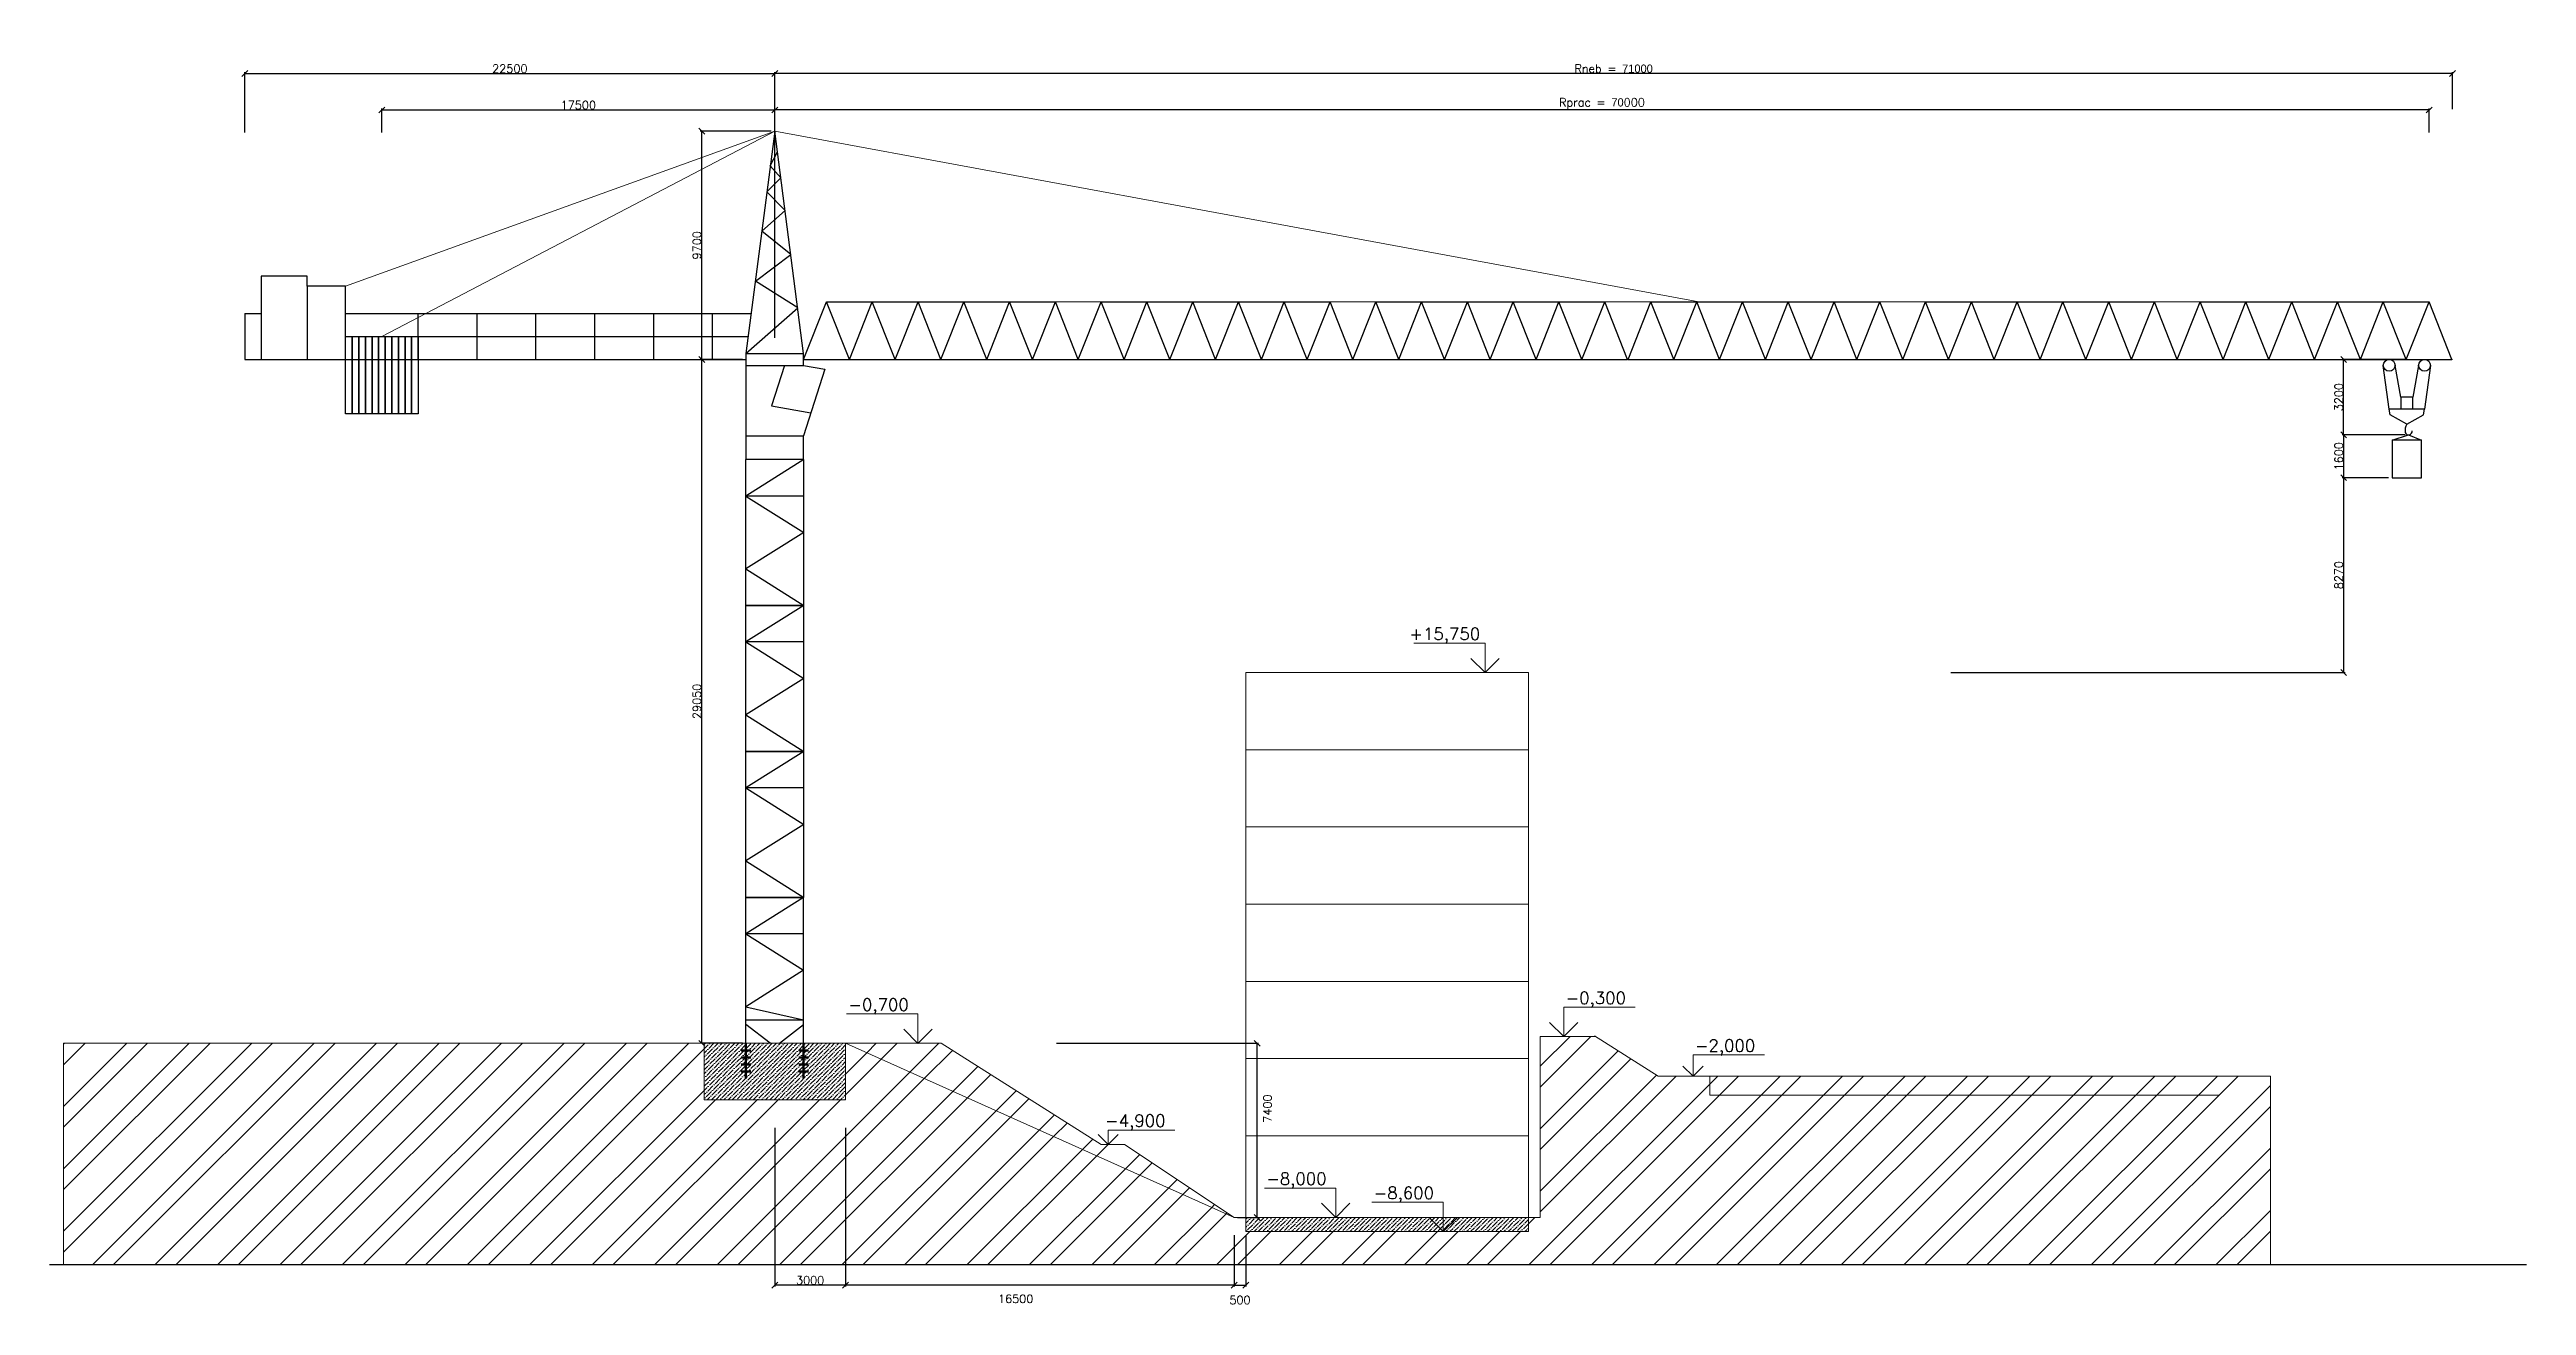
# Model space of a CAD drawing. Header units: millimetres. Extents: x -3518363 to 3223740, y -1530229 to 774657.
# Drawn here: x 3069071 to 3174231, y -51824 to 1532 of the extents above; entities that cross this region are included whole.
import ezdxf

# ---------------------------------------------------------------- set-up
doc = ezdxf.new("R2010")
doc.units = ezdxf.units.MM
doc.header["$LTSCALE"] = 15
doc.header["$MEASUREMENT"] = 0
doc.linetypes.add('ACAD_ISO10W100', pattern=[18, 12, -3, 0, -3])
doc.layers.get('0').update_dxf_attribs({"linetype": 'CONTINUOUS'})
doc.layers.get('DEFPOINTS').update_dxf_attribs({"linetype": 'CONTINUOUS'})
for name, color, linetype, lineweight in [('cesty', 7, 'CONTINUOUS', 15), ('koty', 4, 'CONTINUOUS', 15), ('texty', 255, 'CONTINUOUS', 15), ('Tlustá', 7, 'CONTINUOUS', 30), ('Velmi tlustá', 10, 'CONTINUOUS', 60), ('ŘEZ', 11, 'ACAD_ISO10W100', 15), ('šrafy', 32, 'CONTINUOUS', 15)]:
    doc.layers.add(name, color=color, linetype=linetype, lineweight=lineweight)
doc.layers.add('ŘEZ bílá', color=251, linetype='ACAD_ISO10W100')
doc.styles.add('romans', font='romans.shx')
doc.dimstyles.new('M 1-50', dxfattribs={"dimscale": 50, "dimtxt": 2.5, "dimasz": 2.5, "dimexe": 1.25, "dimexo": 3, "dimtad": 1, "dimtxsty": 'romans', "dimblk": 'OBLIQUE', "dimcen": 2.5, "dimadec": 0, "dimazin": 0, "dimtfac": 1, "dimtmove": 2, "dimatfit": 3, "dimfxl": 1, "dimarcsym": 0})

msp = doc.modelspace()

# ---------------------------------------------------------------- texts
at = {"layer": 'texty', "ltscale": 20, "extrusion": (1.93959e-16, -3.39308e-16, -1), "style": 'romans', "text_generation_flag": 2}
for s, p in [('+15,750', (-3126810, -23548.689)), ('-0,700', (-3102990, -39301.168)), ('-0,300', (-3133440.003, -39014.754)), ('-2,000', (-3138930, -41041.168)), ('-4,900', (-3113890.03, -44231.168)), ('-8,000', (-3120730.03, -46698.689)), ('-8,600', (-3125290.03, -47298.689))]:
    msp.add_text(s, height=514.897, dxfattribs=at).set_placement(p)

# ---------------------------------------------------------------- blocks, each defined once
blk = doc.blocks.new('ghj')
at = {"layer": 'Tlustá'}
for p, q in [((987722, 271709), (987722, 277909)), ((987722, 277909), (990172, 277909)), ((987722, 277909), (990172, 276359)), ((990172, 271709), (990172, 277909)), ((987722, 276359), (990172, 276359)), ((990172, 276359), (987722, 274809)), ((987722, 274809), (990172, 273259)), ((990172, 273259), (987722, 271709)), ((990172, 271709), (987722, 271709))]:
    blk.add_line(p, q, dxfattribs=at)
blk = doc.blocks.new('fghfgh')
at = {"layer": 'Tlustá'}
for p, q in [((1017638, 271089), (1018610, 273539)), ((1018610, 273539), (1028326, 273539)), ((1019581, 271089), (1018610, 273539)), ((1019581, 271089), (1020553, 273539)), ((1021525, 271089), (1020553, 273539)), ((1021525, 271089), (1022496, 273539)), ((1023468, 271089), (1022496, 273539)), ((1023468, 271089), (1024440, 273539)), ((1025411, 271089), (1024440, 273539)), ((1025411, 271089), (1026383, 273539)), ((1027355, 271089), (1026383, 273539)), ((1027355, 271089), (1028326, 273539)), ((1029298, 271089), (1028326, 273539)), ((1017638, 271089), (1029298, 271089))]:
    blk.add_line(p, q, dxfattribs=at)
blk = doc.blocks.new('_Oblique')
at = {"color": 0, "linetype": 'ByBlock', "lineweight": -2}
blk.add_line((-0.5, -0.5), (0.5, 0.5), dxfattribs=at)
blk = doc.blocks.new('*D231')
at = {"layer": 'DEFPOINTS', "color": 0, "linetype": 'ByBlock', "lineweight": 20, "ltscale": 5, "transparency": 16777216}
for p in [(3166469, -11636), (3169226, -11636), (3169226, -14836)]:
    blk.add_point(p, dxfattribs=at)
at = {"layer": 'koty', "color": 0, "linetype": 'ByBlock', "lineweight": -2, "ltscale": 5, "transparency": 16777216}
for p, q in [((3169076, -11636), (3166407, -11636)), ((3166469, -14836), (3166469, -11636)), ((3169076, -14836), (3166407, -14836))]:
    blk.add_line(p, q, dxfattribs=at)
at = {"layer": 'koty', "color": 0, "linetype": 'ByBlock', "lineweight": -2, "ltscale": 5, "transparency": 16777216, "xscale": 250, "yscale": 250, "zscale": 250}
for p, rotation in [((3166469, -11636), 90), ((3166469, -14836), 270)]:
    blk.add_blockref('_Oblique', p, dxfattribs=dict(at, rotation=rotation))
at = {"layer": 'koty', "color": 0, "linetype": 'ByBlock', "lineweight": 20, "ltscale": 5, "transparency": 16777216, "insert": (3166263, -13236), "char_height": 350, "attachment_point": 5, "rotation": 90, "style": 'romans'}
blk.add_mtext('3200', dxfattribs=at)
blk = doc.blocks.new('*D232')
at = {"layer": 'DEFPOINTS', "color": 0, "linetype": 'ByBlock', "lineweight": 20, "ltscale": 5, "transparency": 16777216}
for p in [(3169226, -14836), (3166469, -16659), (3168528, -16659)]:
    blk.add_point(p, dxfattribs=at)
at = {"layer": 'koty', "color": 0, "linetype": 'ByBlock', "lineweight": -2, "ltscale": 5, "transparency": 16777216}
for p, q in [((3169076, -14836), (3166407, -14836)), ((3166469, -14836), (3166469, -16659)), ((3168378, -16659), (3166407, -16659))]:
    blk.add_line(p, q, dxfattribs=at)
at = {"layer": 'koty', "color": 0, "linetype": 'ByBlock', "lineweight": -2, "ltscale": 5, "transparency": 16777216, "xscale": 250, "yscale": 250, "zscale": 250}
for p, rotation in [((3166469, -14836), 90), ((3166469, -16659), 270)]:
    blk.add_blockref('_Oblique', p, dxfattribs=dict(at, rotation=rotation))
at = {"layer": 'koty', "color": 0, "linetype": 'ByBlock', "lineweight": 20, "ltscale": 5, "transparency": 16777216, "insert": (3166263, -15748), "char_height": 350, "attachment_point": 5, "rotation": 90, "style": 'romans'}
blk.add_mtext('1600', dxfattribs=at)
blk = doc.blocks.new('*D233')
at = {"layer": 'DEFPOINTS', "color": 0, "linetype": 'ByBlock', "lineweight": 20, "ltscale": 5, "transparency": 16777216}
for p in [(3102863, -44120), (3119363, -48680), (3102863, -50960)]:
    blk.add_point(p, dxfattribs=at)
at = {"layer": 'koty', "color": 0, "linetype": 'ByBlock', "lineweight": -2, "ltscale": 5, "transparency": 16777216}
for p, q in [((3102863, -44270), (3102863, -51023)), ((3119363, -48830), (3119363, -51023)), ((3119363, -50960), (3102863, -50960))]:
    blk.add_line(p, q, dxfattribs=at)
at = {"layer": 'koty', "color": 0, "linetype": 'ByBlock', "lineweight": -2, "ltscale": 5, "transparency": 16777216, "xscale": 250, "yscale": 250, "zscale": 250, "rotation": 180}
blk.add_blockref('_Oblique', (3102863, -50960), dxfattribs=at)
at = {"layer": 'koty', "color": 0, "linetype": 'ByBlock', "lineweight": -2, "ltscale": 5, "transparency": 16777216, "xscale": 250, "yscale": 250, "zscale": 250}
blk.add_blockref('_Oblique', (3119363, -50960), dxfattribs=at)
at = {"layer": 'koty', "color": 0, "linetype": 'ByBlock', "lineweight": 20, "ltscale": 5, "transparency": 16777216, "insert": (3110091, -51540), "char_height": 350, "attachment_point": 5, "style": 'romans'}
blk.add_mtext('16500', dxfattribs=at)
blk = doc.blocks.new('*D235')
at = {"layer": 'DEFPOINTS', "color": 0, "linetype": 'ByBlock', "lineweight": 20, "ltscale": 5, "transparency": 16777216}
for p in [(3099863, -44130), (3102863, -44120), (3099863, -50960)]:
    blk.add_point(p, dxfattribs=at)
at = {"layer": 'koty', "color": 0, "linetype": 'ByBlock', "lineweight": -2, "ltscale": 5, "transparency": 16777216}
for p, q in [((3099863, -44280), (3099863, -51023)), ((3102863, -44270), (3102863, -51023)), ((3102863, -50960), (3099863, -50960))]:
    blk.add_line(p, q, dxfattribs=at)
at = {"layer": 'koty', "color": 0, "linetype": 'ByBlock', "lineweight": -2, "ltscale": 5, "transparency": 16777216, "xscale": 250, "yscale": 250, "zscale": 250, "rotation": 180}
blk.add_blockref('_Oblique', (3099863, -50960), dxfattribs=at)
at = {"layer": 'koty', "color": 0, "linetype": 'ByBlock', "lineweight": -2, "ltscale": 5, "transparency": 16777216, "xscale": 250, "yscale": 250, "zscale": 250}
blk.add_blockref('_Oblique', (3102863, -50960), dxfattribs=at)
at = {"layer": 'koty', "color": 0, "linetype": 'ByBlock', "lineweight": 20, "ltscale": 5, "transparency": 16777216, "insert": (3101363, -50754), "char_height": 350, "attachment_point": 5, "style": 'romans'}
blk.add_mtext('3000', dxfattribs=at)
blk = doc.blocks.new('*D236')
at = {"layer": 'DEFPOINTS', "color": 0, "linetype": 'ByBlock', "lineweight": 20, "ltscale": 5, "transparency": 16777216}
for p in [(3119363, -48680), (3119863, -48686), (3119863, -50960)]:
    blk.add_point(p, dxfattribs=at)
at = {"layer": 'koty', "color": 0, "linetype": 'ByBlock', "lineweight": -2, "ltscale": 5, "transparency": 16777216}
for p, q in [((3119363, -48830), (3119363, -51023)), ((3119863, -48836), (3119863, -51023)), ((3119363, -50960), (3119863, -50960))]:
    blk.add_line(p, q, dxfattribs=at)
at = {"layer": 'koty', "color": 0, "linetype": 'ByBlock', "lineweight": -2, "ltscale": 5, "transparency": 16777216, "xscale": 250, "yscale": 250, "zscale": 250, "rotation": 180}
blk.add_blockref('_Oblique', (3119363, -50960), dxfattribs=at)
at = {"layer": 'koty', "color": 0, "linetype": 'ByBlock', "lineweight": -2, "ltscale": 5, "transparency": 16777216, "xscale": 250, "yscale": 250, "zscale": 250}
blk.add_blockref('_Oblique', (3119863, -50960), dxfattribs=at)
at = {"layer": 'koty', "color": 0, "linetype": 'ByBlock', "lineweight": 20, "ltscale": 5, "transparency": 16777216, "insert": (3119613, -51594), "char_height": 350, "attachment_point": 5, "style": 'romans'}
blk.add_mtext('500', dxfattribs=at)
blk = doc.blocks.new('*D237')
at = {"layer": 'DEFPOINTS', "color": 0, "linetype": 'ByBlock', "lineweight": 20, "ltscale": 5, "transparency": 16777216}
for p in [(3111670, -40686), (3120340, -40686), (3119363, -48086)]:
    blk.add_point(p, dxfattribs=at)
at = {"layer": 'koty', "color": 0, "linetype": 'ByBlock', "lineweight": -2, "ltscale": 5, "transparency": 16777216}
for p, q in [((3111820, -40686), (3120403, -40686)), ((3120340, -48086), (3120340, -40686)), ((3119513, -48086), (3120403, -48086))]:
    blk.add_line(p, q, dxfattribs=at)
at = {"layer": 'koty', "color": 0, "linetype": 'ByBlock', "lineweight": -2, "ltscale": 5, "transparency": 16777216, "xscale": 250, "yscale": 250, "zscale": 250}
for p, rotation in [((3120340, -40686), 90), ((3120340, -48086), 270)]:
    blk.add_blockref('_Oblique', p, dxfattribs=dict(at, rotation=rotation))
at = {"layer": 'koty', "color": 0, "linetype": 'ByBlock', "lineweight": 20, "ltscale": 5, "transparency": 16777216, "insert": (3120780, -43460), "char_height": 350, "attachment_point": 5, "rotation": 90, "style": 'romans'}
blk.add_mtext('7400', dxfattribs=at)
blk = doc.blocks.new('*D238')
at = {"layer": 'DEFPOINTS', "color": 0, "linetype": 'ByBlock', "lineweight": 20, "ltscale": 5, "transparency": 16777216}
for p in [(3168528, -16659), (3149640, -24936), (3166469, -24936)]:
    blk.add_point(p, dxfattribs=at)
at = {"layer": 'koty', "color": 0, "linetype": 'ByBlock', "lineweight": -2, "ltscale": 5, "transparency": 16777216}
for p, q in [((3168378, -16659), (3166407, -16659)), ((3166469, -16659), (3166469, -24936)), ((3149790, -24936), (3166532, -24936))]:
    blk.add_line(p, q, dxfattribs=at)
at = {"layer": 'koty', "color": 0, "linetype": 'ByBlock', "lineweight": -2, "ltscale": 5, "transparency": 16777216, "xscale": 250, "yscale": 250, "zscale": 250}
for p, rotation in [((3166469, -16659), 90), ((3166469, -24936), 270)]:
    blk.add_blockref('_Oblique', p, dxfattribs=dict(at, rotation=rotation))
at = {"layer": 'koty', "color": 0, "linetype": 'ByBlock', "lineweight": 20, "ltscale": 5, "transparency": 16777216, "insert": (3166263, -20798), "char_height": 350, "attachment_point": 5, "rotation": 90, "style": 'romans'}
blk.add_mtext('{\\Fromans|c238;8270}', dxfattribs=at)
blk = doc.blocks.new('*D239')
at = {"layer": 'DEFPOINTS', "color": 0, "linetype": 'ByBlock', "lineweight": 20, "ltscale": 5, "transparency": 16777216}
for p in [(3099863, 511), (3099863, -1936), (3171088, -1159)]:
    blk.add_point(p, dxfattribs=at)
at = {"layer": 'koty', "color": 0, "linetype": 'ByBlock', "lineweight": -2, "ltscale": 5, "transparency": 16777216}
for p, q in [((3099863, -1786), (3099863, 574)), ((3171088, 511), (3099863, 511)), ((3171088, -1009), (3171088, 574))]:
    blk.add_line(p, q, dxfattribs=at)
at = {"layer": 'koty', "color": 0, "linetype": 'ByBlock', "lineweight": -2, "ltscale": 5, "transparency": 16777216, "xscale": 250, "yscale": 250, "zscale": 250, "rotation": 180}
blk.add_blockref('_Oblique', (3099863, 511), dxfattribs=at)
at = {"layer": 'koty', "color": 0, "linetype": 'ByBlock', "lineweight": -2, "ltscale": 5, "transparency": 16777216, "xscale": 250, "yscale": 250, "zscale": 250}
blk.add_blockref('_Oblique', (3171088, 511), dxfattribs=at)
at = {"layer": 'koty', "color": 0, "linetype": 'ByBlock', "lineweight": 20, "ltscale": 5, "transparency": 16777216, "insert": (3135476, 717), "char_height": 350, "attachment_point": 5, "style": 'romans'}
blk.add_mtext('Rneb = {\\Ftxt|c238;71000}', dxfattribs=at)
blk = doc.blocks.new('*D240')
at = {"layer": 'DEFPOINTS', "color": 0, "linetype": 'ByBlock', "lineweight": 20, "ltscale": 5, "transparency": 16777216}
for p in [(3099863, -1036), (3099863, -1936), (3170097, -2150)]:
    blk.add_point(p, dxfattribs=at)
at = {"layer": 'koty', "color": 0, "linetype": 'ByBlock', "lineweight": -2, "ltscale": 5, "transparency": 16777216}
for p, q in [((3099863, -1786), (3099863, -974)), ((3170097, -1036), (3099863, -1036)), ((3170097, -2000), (3170097, -974))]:
    blk.add_line(p, q, dxfattribs=at)
at = {"layer": 'koty', "color": 0, "linetype": 'ByBlock', "lineweight": -2, "ltscale": 5, "transparency": 16777216, "xscale": 250, "yscale": 250, "zscale": 250, "rotation": 180}
blk.add_blockref('_Oblique', (3099863, -1036), dxfattribs=at)
at = {"layer": 'koty', "color": 0, "linetype": 'ByBlock', "lineweight": -2, "ltscale": 5, "transparency": 16777216, "xscale": 250, "yscale": 250, "zscale": 250}
blk.add_blockref('_Oblique', (3170097, -1036), dxfattribs=at)
at = {"layer": 'koty', "color": 0, "linetype": 'ByBlock', "lineweight": 20, "ltscale": 5, "transparency": 16777216, "insert": (3134980, -772), "char_height": 350, "attachment_point": 5, "style": 'romans'}
blk.add_mtext('Rprac = {\\Ftxt|c238;70}000', dxfattribs=at)
blk = doc.blocks.new('*D241')
at = {"layer": 'DEFPOINTS', "color": 0, "linetype": 'ByBlock', "lineweight": 20, "ltscale": 5, "transparency": 16777216}
for p in [(3099863, 511), (3077363, -2150), (3099863, -9900)]:
    blk.add_point(p, dxfattribs=at)
at = {"layer": 'koty', "color": 0, "linetype": 'ByBlock', "lineweight": -2, "ltscale": 5, "transparency": 16777216}
for p, q in [((3077363, -2000), (3077363, 574)), ((3077363, 511), (3099863, 511)), ((3099863, -9750), (3099863, 574))]:
    blk.add_line(p, q, dxfattribs=at)
at = {"layer": 'koty', "color": 0, "linetype": 'ByBlock', "lineweight": -2, "ltscale": 5, "transparency": 16777216, "xscale": 250, "yscale": 250, "zscale": 250, "rotation": 180}
blk.add_blockref('_Oblique', (3077363, 511), dxfattribs=at)
at = {"layer": 'koty', "color": 0, "linetype": 'ByBlock', "lineweight": -2, "ltscale": 5, "transparency": 16777216, "xscale": 250, "yscale": 250, "zscale": 250}
blk.add_blockref('_Oblique', (3099863, 511), dxfattribs=at)
at = {"layer": 'koty', "color": 0, "linetype": 'ByBlock', "lineweight": 20, "ltscale": 5, "transparency": 16777216, "insert": (3088613, 717), "char_height": 350, "attachment_point": 5, "style": 'romans'}
blk.add_mtext('22500', dxfattribs=at)
blk = doc.blocks.new('*D242')
at = {"layer": 'DEFPOINTS', "color": 0, "linetype": 'ByBlock', "lineweight": 20, "ltscale": 5, "transparency": 16777216}
for p in [(3099863, -1036), (3083183, -2147), (3099863, -10872)]:
    blk.add_point(p, dxfattribs=at)
at = {"layer": 'koty', "color": 0, "linetype": 'ByBlock', "lineweight": -2, "ltscale": 5, "transparency": 16777216}
for p, q in [((3083183, -1997), (3083183, -974)), ((3083183, -1036), (3099863, -1036)), ((3099863, -10722), (3099863, -974))]:
    blk.add_line(p, q, dxfattribs=at)
at = {"layer": 'koty', "color": 0, "linetype": 'ByBlock', "lineweight": -2, "ltscale": 5, "transparency": 16777216, "xscale": 250, "yscale": 250, "zscale": 250, "rotation": 180}
blk.add_blockref('_Oblique', (3083183, -1036), dxfattribs=at)
at = {"layer": 'koty', "color": 0, "linetype": 'ByBlock', "lineweight": -2, "ltscale": 5, "transparency": 16777216, "xscale": 250, "yscale": 250, "zscale": 250}
blk.add_blockref('_Oblique', (3099863, -1036), dxfattribs=at)
at = {"layer": 'koty', "color": 0, "linetype": 'ByBlock', "lineweight": 20, "ltscale": 5, "transparency": 16777216, "insert": (3091523, -830), "char_height": 350, "attachment_point": 5, "style": 'romans'}
blk.add_mtext('17500', dxfattribs=at)
blk = doc.blocks.new('*D243')
at = {"layer": 'DEFPOINTS', "color": 0, "linetype": 'ByBlock', "lineweight": 20, "ltscale": 5, "transparency": 16777216}
for p in [(3096763, -11636), (3098638, -11636), (3098638, -40686)]:
    blk.add_point(p, dxfattribs=at)
at = {"layer": 'koty', "color": 0, "linetype": 'ByBlock', "lineweight": -2, "ltscale": 5, "transparency": 16777216}
for p, q in [((3098488, -11636), (3096701, -11636)), ((3096763, -40686), (3096763, -11636)), ((3098488, -40686), (3096701, -40686))]:
    blk.add_line(p, q, dxfattribs=at)
at = {"layer": 'koty', "color": 0, "linetype": 'ByBlock', "lineweight": -2, "ltscale": 5, "transparency": 16777216, "xscale": 250, "yscale": 250, "zscale": 250}
for p, rotation in [((3096763, -11636), 90), ((3096763, -40686), 270)]:
    blk.add_blockref('_Oblique', p, dxfattribs=dict(at, rotation=rotation))
at = {"layer": 'koty', "color": 0, "linetype": 'ByBlock', "lineweight": 20, "ltscale": 5, "transparency": 16777216, "insert": (3096557, -26161), "char_height": 350, "attachment_point": 5, "rotation": 90, "style": 'romans'}
blk.add_mtext('29050', dxfattribs=at)
blk = doc.blocks.new('*D244')
at = {"layer": 'DEFPOINTS', "color": 0, "linetype": 'ByBlock', "lineweight": 20, "ltscale": 5, "transparency": 16777216}
for p in [(3096763, -1936), (3099863, -1936), (3098638, -11636)]:
    blk.add_point(p, dxfattribs=at)
at = {"layer": 'koty', "color": 0, "linetype": 'ByBlock', "lineweight": -2, "ltscale": 5, "transparency": 16777216}
for p, q in [((3099713, -1936), (3096701, -1936)), ((3096763, -11636), (3096763, -1936)), ((3098488, -11636), (3096701, -11636))]:
    blk.add_line(p, q, dxfattribs=at)
at = {"layer": 'koty', "color": 0, "linetype": 'ByBlock', "lineweight": -2, "ltscale": 5, "transparency": 16777216, "xscale": 250, "yscale": 250, "zscale": 250}
for p, rotation in [((3096763, -1936), 90), ((3096763, -11636), 270)]:
    blk.add_blockref('_Oblique', p, dxfattribs=dict(at, rotation=rotation))
at = {"layer": 'koty', "color": 0, "linetype": 'ByBlock', "lineweight": 20, "ltscale": 5, "transparency": 16777216, "insert": (3096557, -6786), "char_height": 350, "attachment_point": 5, "rotation": 90, "style": 'romans'}
blk.add_mtext('9700', dxfattribs=at)

# ---------------------------------------------------------------- dimensions: what is measured, and where the dimension line sits
at = {"layer": 'koty', "linetype": 'ByBlock', "lineweight": 20, "ltscale": 5}
for base, p1, p2, angle, text, picture, middle in [((3099863.376, 511.15), (3171088.376, -1158.737), (3099863.376, -1935.584), 180, 'Rneb = {\\Ftxt|c238;71000}', '*D239', (3135475.876, 717.4)), ((3099863.376, -1036.25), (3170096.709, -2150.404), (3099863.376, -1935.584), 180, 'Rprac = {\\Ftxt|c238;70}000', '*D240', (3134980.043, -771.667)), ((3099863.376, -1036.25), (3083183.376, -2146.654), (3099863.376, -10871.654), 180, '17500', '*D242', (3091523.376, -830)), ((3166469.348, -16659.482), (3169226.216, -14835.584), (3168528.376, -16659.482), 90, '1600', '*D232', (3166263.098, -15747.533)), ((3166469.348, -24935.584), (3168528.376, -16659.482), (3149640, -24935.584), 90, '{\\Fromans|c238;8270}', '*D238', (3166263.098, -20797.533))]:
    dim = msp.add_linear_dim(base=base, p1=p1, p2=p2, angle=angle, text=text, dimstyle='M 1-50', override={"dimtxt": 7, "dimasz": 5}, dxfattribs=at)
    dim.commit()
    dim.dimension.update_dxf_attribs({"geometry": picture, "text_midpoint": middle})
for base, p1, p2, angle, picture, middle in [((3099863.376, 511.15), (3077363.376, -2150.404), (3099863.376, -9900.404), 180, '*D241', (3088613.376, 717.4)), ((3096763.376, -1935.584), (3098638.376, -11635.584), (3099863.376, -1935.584), 90, '*D244', (3096557.126, -6785.584)), ((3096763.376, -11635.584), (3098638.376, -40685.584), (3098638.376, -11635.584), 90, '*D243', (3096557.126, -26160.584)), ((3166469.348, -11635.584), (3169226.216, -14835.584), (3169226.216, -11635.584), 90, '*D231', (3166263.098, -13235.584)), ((3099863.376, -50960), (3102863.376, -44120), (3099863.376, -44130), 180, '*D235', (3101363.376, -50753.75)), ((3119863.376, -50960), (3119363.376, -48680), (3119863.376, -48685.584), 180, '*D236', (3119613.376, -51594.375))]:
    dim = msp.add_linear_dim(base=base, p1=p1, p2=p2, angle=angle, dimstyle='M 1-50', override={"dimtxt": 7, "dimasz": 5}, dxfattribs=at)
    dim.commit()
    dim.dimension.update_dxf_attribs({"geometry": picture, "text_midpoint": middle})
for base, p1, p2, angle, picture, middle in [((3120340, -40685.584), (3119363.376, -48085.584), (3111670, -40685.584), 90, '*D237', (3120780, -43460)), ((3102863.376, -50960), (3119363.376, -48680), (3102863.376, -44120), 180, '*D233', (3110091.185, -51540))]:
    dim = msp.add_linear_dim(base=base, p1=p1, p2=p2, angle=angle, dimstyle='M 1-50', override={"dimtxt": 7, "dimasz": 5}, dxfattribs=at)
    dim.commit()
    dim.dimension.update_dxf_attribs({"geometry": picture, "text_midpoint": middle, "dimtype": 160})

# ---------------------------------------------------------------- hatches: boundary and pattern name
at = {"layer": 'šrafy', "linetype": 'ByBlock', "lineweight": 20, "ltscale": 5}
h = msp.add_hatch(dxfattribs=at)
h.set_pattern_fill('ANSI32', color=256, scale=5000)
h.paths.add_polyline_path([(3102863.376, -40685.584), (3102863.376, -43090), (3096863.376, -43090), (3096863.376, -40685.584), (3069670, -40685.584), (3069670, -50085.584), (3163363.376, -50085.584), (3163363.376, -42085.584), (3137363.376, -42085.584), (3134710.526, -40399.286), (3132363.376, -40403.393), (3132363.376, -48085.584), (3131863.376, -48085.584), (3131863.376, -48685.584), (3119863.376, -48685.584), (3119863.376, -48085.584), (3119363.376, -48085.584)])
h = msp.add_hatch(dxfattribs=at)
h.set_pattern_fill('ANSI36', color=256, scale=1000)
h.paths.add_polyline_path([(3096863.376, -40685.584), (3096863.376, -43090), (3102863.376, -43090), (3102863.376, -40685.584)])
h = msp.add_hatch(dxfattribs=at)
h.set_pattern_fill('ANSI32', color=256, scale=5000)
h.paths.add_polyline_path([(3106927.87, -40685.584), (3105942.448, -40685.584), (3105939.97, -40688.062), (3105937.492, -40685.584), (3102863.376, -40685.584), (3119363.376, -48085.584), (3114710.542, -44982.584), (3113714.172, -44982.584)])
h = msp.add_hatch(dxfattribs=at)
h.set_pattern_fill('ANSI36', color=256, scale=1000)
h.paths.add_polyline_path([(3127640, -48085.584), (3119863.376, -48085.584), (3119863.376, -48685.584), (3128240, -48685.584)])
h.paths.add_polyline_path([(3128240, -48085.584), (3127640, -48085.584), (3128240, -48685.584)], flags=17)
h.paths.add_polyline_path([(3128840, -48085.584), (3128240, -48085.584), (3128240, -48685.584)], flags=17)
h.paths.add_polyline_path([(3131863.376, -48085.584), (3128840, -48085.584), (3128240, -48685.584), (3131863.376, -48685.584)])

# ---------------------------------------------------------------- linework, layer by layer
at = {"layer": 'cesty', "linetype": 'ByBlock', "lineweight": 20, "ltscale": 5}
for p, q in [((3081643.376, -8523.144), (3099863.376, -1935.584)), ((3099863.376, -1935.584), (3083183.376, -10660.584)), ((3139088.376, -9185.584), (3099863.376, -1935.584)), ((3170096.709, -9185.584), (3111776.709, -9185.584)), ((3101088.376, -11635.584), (3171088.376, -11635.584)), ((3101088.376, -15885.584), (3098638.376, -15885.584)), ((3119863.376, -40685.584), (3119863.376, -24935.584)), ((3119863.376, -24935.584), (3131863.376, -24935.584)), ((3131863.376, -48085.584), (3131863.376, -24935.584)), ((3131863.376, -28215.584), (3119863.376, -28215.584)), ((3131863.376, -31495.584), (3119863.376, -31495.584)), ((3131863.376, -31495.584), (3119863.376, -31495.584)), ((3131863.376, -34775.584), (3119863.376, -34775.584)), ((3131863.376, -38055.584), (3119863.376, -38055.584)), ((3069670, -40685.584), (3069670, -50085.584)), ((3119863.376, -48085.584), (3119863.376, -40685.584)), ((3131863.376, -41335.584), (3119863.376, -41335.584)), ((3131863.376, -41335.584), (3119863.376, -41335.584)), ((3163363.376, -42085.584), (3163363.376, -50085.584)), ((3131863.376, -44615.584), (3119863.376, -44615.584))]:
    msp.add_line(p, q, dxfattribs=at)
at = {"layer": 'texty', "linetype": 'ByBlock', "lineweight": 20, "ltscale": 5}
for p, q in [((3130020, -23687.522), (3126990.03, -23687.522)), ((3130020, -24935.584), (3130020, -23687.522)), ((3130020, -24935.584), (3129417.522, -24333.106)), ((3130020, -24935.584), (3130622.478, -24333.106)), ((3105939.97, -39440), (3102910, -39440)), ((3105939.97, -40688.062), (3105939.97, -39440)), ((3133360.003, -40401.649), (3132757.525, -39799.17)), ((3133360.003, -40401.649), (3133360.003, -39153.587)), ((3136389.973, -39153.587), (3133360.003, -39153.587)), ((3133360.003, -40401.649), (3133962.481, -39799.17)), ((3105939.97, -40688.062), (3105337.492, -40085.584)), ((3105939.97, -40688.062), (3106542.448, -40085.584)), ((3138850, -42085.584), (3138417.208, -41652.792)), ((3138850, -42085.584), (3138850, -41180)), ((3141879.97, -41180), (3138850, -41180)), ((3138850, -42085.584), (3139282.792, -41652.792)), ((3114020, -44982.584), (3113593.708, -44556.292)), ((3114020, -44982.584), (3114020, -44370)), ((3116840, -44370), (3114020, -44370)), ((3114020, -44982.584), (3114446.292, -44556.292)), ((3123680, -46837.522), (3120650.03, -46837.522)), ((3123680, -48085.584), (3123680, -46837.522)), ((3123680, -48085.584), (3123077.522, -47483.106)), ((3123680, -48085.584), (3124282.478, -47483.106)), ((3128240, -47437.522), (3125210.03, -47437.522)), ((3128240, -48685.584), (3127637.522, -48083.106)), ((3128240, -48685.584), (3128240, -47437.522)), ((3128240, -48685.584), (3128842.478, -48083.106))]:
    msp.add_line(p, q, dxfattribs=at)
at = {"layer": 'Tlustá'}
for p, q in [((3099863.376, -1935.584), (3098638.376, -11385.584)), ((3101088.376, -11385.584), (3099863.376, -1935.584)), ((3099671.991, -3411.987), (3099976.558, -2808.702)), ((3099528.582, -4518.283), (3100121.053, -3923.378)), ((3100121.053, -3923.378), (3099671.991, -3411.987)), ((3100299.92, -5303.208), (3099528.582, -4518.283)), ((3099312.091, -6188.357), (3100299.92, -5303.208)), ((3100542.314, -7173.107), (3099312.091, -6188.357)), ((3099037.525, -8306.439), (3100542.314, -7173.107)), ((3080013.28, -8102.322), (3078060.982, -8102.322)), ((3078060.982, -8102.322), (3078060.982, -11635.584)), ((3080013.28, -8523.144), (3080013.28, -8102.322)), ((3100835.697, -9436.342), (3099037.525, -8306.439)), ((3081643.376, -8523.144), (3080013.28, -8523.144)), ((3080013.28, -8523.144), (3080013.28, -11635.584)), ((3081643.376, -9685.584), (3081643.376, -8523.144)), ((3098638.376, -11385.584), (3100835.697, -9436.342)), ((3077363.376, -9685.584), (3078060.982, -9685.584)), ((3077363.376, -9685.584), (3077363.376, -11635.584)), ((3081643.376, -9685.584), (3098858.747, -9685.584)), ((3081643.376, -11635.584), (3081643.376, -9685.584)), ((3084723.376, -11635.584), (3084723.376, -9685.584)), ((3087223.376, -11635.584), (3087223.376, -9685.584)), ((3089723.376, -11635.584), (3089723.376, -9685.584)), ((3092223.376, -11635.584), (3092223.376, -9685.584)), ((3094723.376, -11635.584), (3094723.376, -9685.584)), ((3097223.376, -11635.584), (3097223.376, -9685.584)), ((3081643.376, -13940.584), (3081643.376, -10660.584)), ((3081643.376, -10660.584), (3081923.376, -10660.584)), ((3081643.376, -10660.584), (3098732.358, -10660.584)), ((3081923.376, -10660.584), (3081923.376, -13940.584)), ((3081923.376, -13940.584), (3081923.376, -10660.584)), ((3081923.376, -10660.584), (3082203.376, -10660.584)), ((3082203.376, -10660.584), (3082203.376, -13940.584)), ((3082203.376, -13940.584), (3082203.376, -10660.584)), ((3082203.376, -10660.584), (3082483.376, -10660.584)), ((3082483.376, -10660.584), (3082483.376, -13940.584)), ((3082483.376, -13940.584), (3082483.376, -10660.584)), ((3082483.376, -10660.584), (3082763.376, -10660.584)), ((3082763.376, -10660.584), (3082763.376, -13940.584)), ((3082763.376, -13940.584), (3082763.376, -10660.584)), ((3082763.376, -10660.584), (3083043.376, -10660.584)), ((3083043.376, -10660.584), (3083043.376, -13940.584)), ((3083043.376, -13940.584), (3083043.376, -10660.584)), ((3083043.376, -10660.584), (3083323.376, -10660.584)), ((3083323.376, -10660.584), (3083323.376, -13940.584)), ((3083323.376, -13940.584), (3083323.376, -10660.584)), ((3083323.376, -10660.584), (3083603.376, -10660.584)), ((3083603.376, -10660.584), (3083603.376, -13940.584)), ((3083603.376, -13940.584), (3083603.376, -10660.584)), ((3083603.376, -10660.584), (3083883.376, -10660.584)), ((3083883.376, -10660.584), (3083883.376, -13940.584)), ((3083883.376, -13940.584), (3083883.376, -10660.584)), ((3083883.376, -10660.584), (3084163.376, -10660.584)), ((3084163.376, -10660.584), (3084163.376, -13940.584)), ((3084163.376, -13940.584), (3084163.376, -10660.584)), ((3084163.376, -10660.584), (3084443.376, -10660.584)), ((3084443.376, -10660.584), (3084443.376, -13940.584)), ((3084443.376, -13940.584), (3084443.376, -10660.584)), ((3084443.376, -10660.584), (3084723.376, -10660.584)), ((3084723.376, -10660.584), (3084723.376, -13940.584)), ((3098638.376, -11385.584), (3101088.376, -11385.584)), ((3098638.376, -11385.584), (3098638.376, -11885.584)), ((3101088.376, -11885.584), (3101088.376, -11385.584)), ((3077363.376, -11635.584), (3089023.376, -11635.584)), ((3089023.376, -11635.584), (3098638.376, -11635.584)), ((3098638.376, -11885.584), (3101088.376, -11885.584)), ((3098638.376, -11885.584), (3098638.376, -14885.584)), ((3100271.172, -11885.584), (3099727.644, -13608.656)), ((3101088.376, -11885.584), (3101985.309, -12042.16)), ((3101985.309, -12042.16), (3101088.376, -14885.584)), ((3168403.376, -13742.58), (3168153.376, -11885.584)), ((3168903.376, -13242.58), (3168653.376, -11885.584)), ((3169653.376, -11885.584), (3169403.376, -13242.58)), ((3170153.376, -11885.584), (3169903.376, -13742.58)), ((3099727.644, -13608.656), (3101399.13, -13900.445)), ((3169403.376, -13242.58), (3168903.376, -13242.58)), ((3168903.376, -13242.58), (3168903.376, -13742.58)), ((3169403.376, -13742.58), (3169403.376, -13242.58)), ((3081923.376, -13940.584), (3081643.376, -13940.584)), ((3082203.376, -13940.584), (3081923.376, -13940.584)), ((3082483.376, -13940.584), (3082203.376, -13940.584)), ((3082763.376, -13940.584), (3082483.376, -13940.584)), ((3083043.376, -13940.584), (3082763.376, -13940.584)), ((3083323.376, -13940.584), (3083043.376, -13940.584)), ((3083603.376, -13940.584), (3083323.376, -13940.584)), ((3083883.376, -13940.584), (3083603.376, -13940.584)), ((3084163.376, -13940.584), (3083883.376, -13940.584)), ((3084443.376, -13940.584), (3084163.376, -13940.584)), ((3084723.376, -13940.584), (3084443.376, -13940.584)), ((3168445.977, -13981.635), (3168403.376, -13742.58)), ((3169903.376, -13742.58), (3168403.376, -13742.58)), ((3169153.376, -14379.674), (3168445.977, -13981.635)), ((3169153.376, -14379.674), (3169860.775, -13981.635)), ((3169860.775, -13981.635), (3169903.376, -13742.58)), ((3098638.376, -14885.584), (3101088.376, -14885.584)), ((3098638.376, -14885.584), (3098638.376, -15885.584)), ((3101088.376, -15885.584), (3101088.376, -14885.584)), ((3168528.376, -15059.482), (3169226.216, -14835.584)), ((3169778.376, -15059.482), (3168528.376, -15059.482)), ((3168528.376, -15059.482), (3168528.376, -16659.482)), ((3168528.376, -15059.482), (3168528.376, -16659.482)), ((3169226.216, -14835.584), (3169778.376, -15059.482)), ((3169778.376, -16659.482), (3169778.376, -15059.482)), ((3168528.376, -16659.482), (3169778.376, -16659.482)), ((3168528.376, -16659.482), (3169778.376, -16659.482)), ((3098638.376, -40685.584), (3098638.376, -34485.584)), ((3101088.376, -34485.584), (3098638.376, -34485.584)), ((3101088.376, -34485.584), (3098638.376, -36035.584)), ((3101088.376, -40685.584), (3101088.376, -34485.584)), ((3101088.376, -36035.584), (3098638.376, -36035.584)), ((3098638.376, -36035.584), (3101088.376, -37585.584)), ((3101088.376, -37585.584), (3098638.376, -39135.584)), ((3098638.376, -39135.584), (3101088.376, -39685.584)), ((3098638.376, -39685.584), (3101088.376, -39685.584)), ((3099663.376, -40685.584), (3098638.376, -39885.584)), ((3100063.376, -40685.584), (3101088.376, -39885.584))]:
    msp.add_line(p, q, dxfattribs=at)
for centre in [(3168403.376, -11885.584), (3169903.376, -11885.584)]:
    msp.add_circle(centre, 250, dxfattribs=at)
for centre, radius, start, end in [((3169587.208, -14646.798), 509.476, 148.37802044, 190.47973041), ((3169226.216, -14685.588), 149.996, 201.05085498, 8.10236169)]:
    msp.add_arc(centre, radius, start, end, dxfattribs=at)
at = {"layer": 'Velmi tlustá'}
for p, q in [((3098838.376, -40985.584), (3098438.376, -40985.584)), ((3098638.376, -40685.584), (3098638.376, -42185.584)), ((3101288.376, -40985.584), (3100888.376, -40985.584)), ((3101088.376, -40685.584), (3101088.376, -42185.584)), ((3098838.376, -41285.584), (3098438.376, -41285.584)), ((3098838.376, -41585.584), (3098438.376, -41585.584)), ((3098838.376, -41885.584), (3098438.376, -41885.584)), ((3101288.376, -41285.584), (3100888.376, -41285.584)), ((3101288.376, -41585.584), (3100888.376, -41585.584)), ((3101288.376, -41885.584), (3100888.376, -41885.584))]:
    msp.add_line(p, q, dxfattribs=at)
at = {"layer": 'ŘEZ', "linetype": 'ByBlock', "lineweight": 20, "ltscale": 5}
for p, q in [((3106927.87, -40685.584), (3069670, -40685.584)), ((3096863.376, -43090), (3096863.376, -40685.584)), ((3102863.376, -40685.584), (3102863.376, -43090)), ((3119363.376, -48085.584), (3102863.376, -40685.584)), ((3102863.376, -43090), (3096863.376, -43090))]:
    msp.add_line(p, q, dxfattribs=at)
at = {"layer": 'ŘEZ', "linetype": 'ByBlock', "extrusion": (1.93959e-16, -3.39308e-16, -1)}
for p, q in [((3113714.172, -44982.584), (3106927.87, -40685.584)), ((3132363.376, -40403.393), (3134710.526, -40399.286)), ((3132363.376, -40403.393), (3132363.376, -48085.584)), ((3134663.005, -40369.078), (3137363.376, -42085.584)), ((3137363.376, -42085.584), (3163363.376, -42085.584)), ((3139563.376, -42885.584), (3139563.376, -42085.584)), ((3161163.376, -42885.584), (3139563.376, -42885.584)), ((3114710.542, -44982.584), (3113714.172, -44982.584)), ((3114710.542, -44982.584), (3119363.376, -48085.584)), ((3132363.376, -48085.584), (3119363.376, -48085.584)), ((3119863.376, -48085.584), (3119863.376, -48685.584)), ((3131863.376, -48085.584), (3131863.376, -48685.584)), ((3131863.376, -48685.584), (3119863.376, -48685.584))]:
    msp.add_line(p, q, dxfattribs=at)
at = {"layer": 'ŘEZ bílá', "color": 250, "linetype": 'ByBlock', "true_color": 0x1a1a1a, "extrusion": (1.93959e-16, -3.39308e-16, -1)}
msp.add_line((3069071.185, -50085.584), (3174231.185, -50085.584), dxfattribs=at)

# ---------------------------------------------------------------- block references
at = {"layer": 'Tlustá'}
for p in [(2083450.339, -282724.186), (2095110.339, -282724.186), (2106770.339, -282724.186), (2118450.339, -282724.186), (2130110.339, -282724.186), (2141770.339, -282724.186)]:
    msp.add_blockref('fghfgh', p, dxfattribs=at)
at = {"layer": 'Tlustá', "xscale": -1}
for p in [(4088810.399, -293794.967), (4088810.399, -299994.967), (4088810.399, -306194.967)]:
    msp.add_blockref('ghj', p, dxfattribs=at)

msp.set_redraw_order([(e.dxf.handle, doc.entitydb.next_handle()) for e in msp.query("TEXT MTEXT ATTDEF DIMENSION ARC_DIMENSION")])  # texts and dimensions are drawn at this point

doc.saveas('drawing.dxf')
